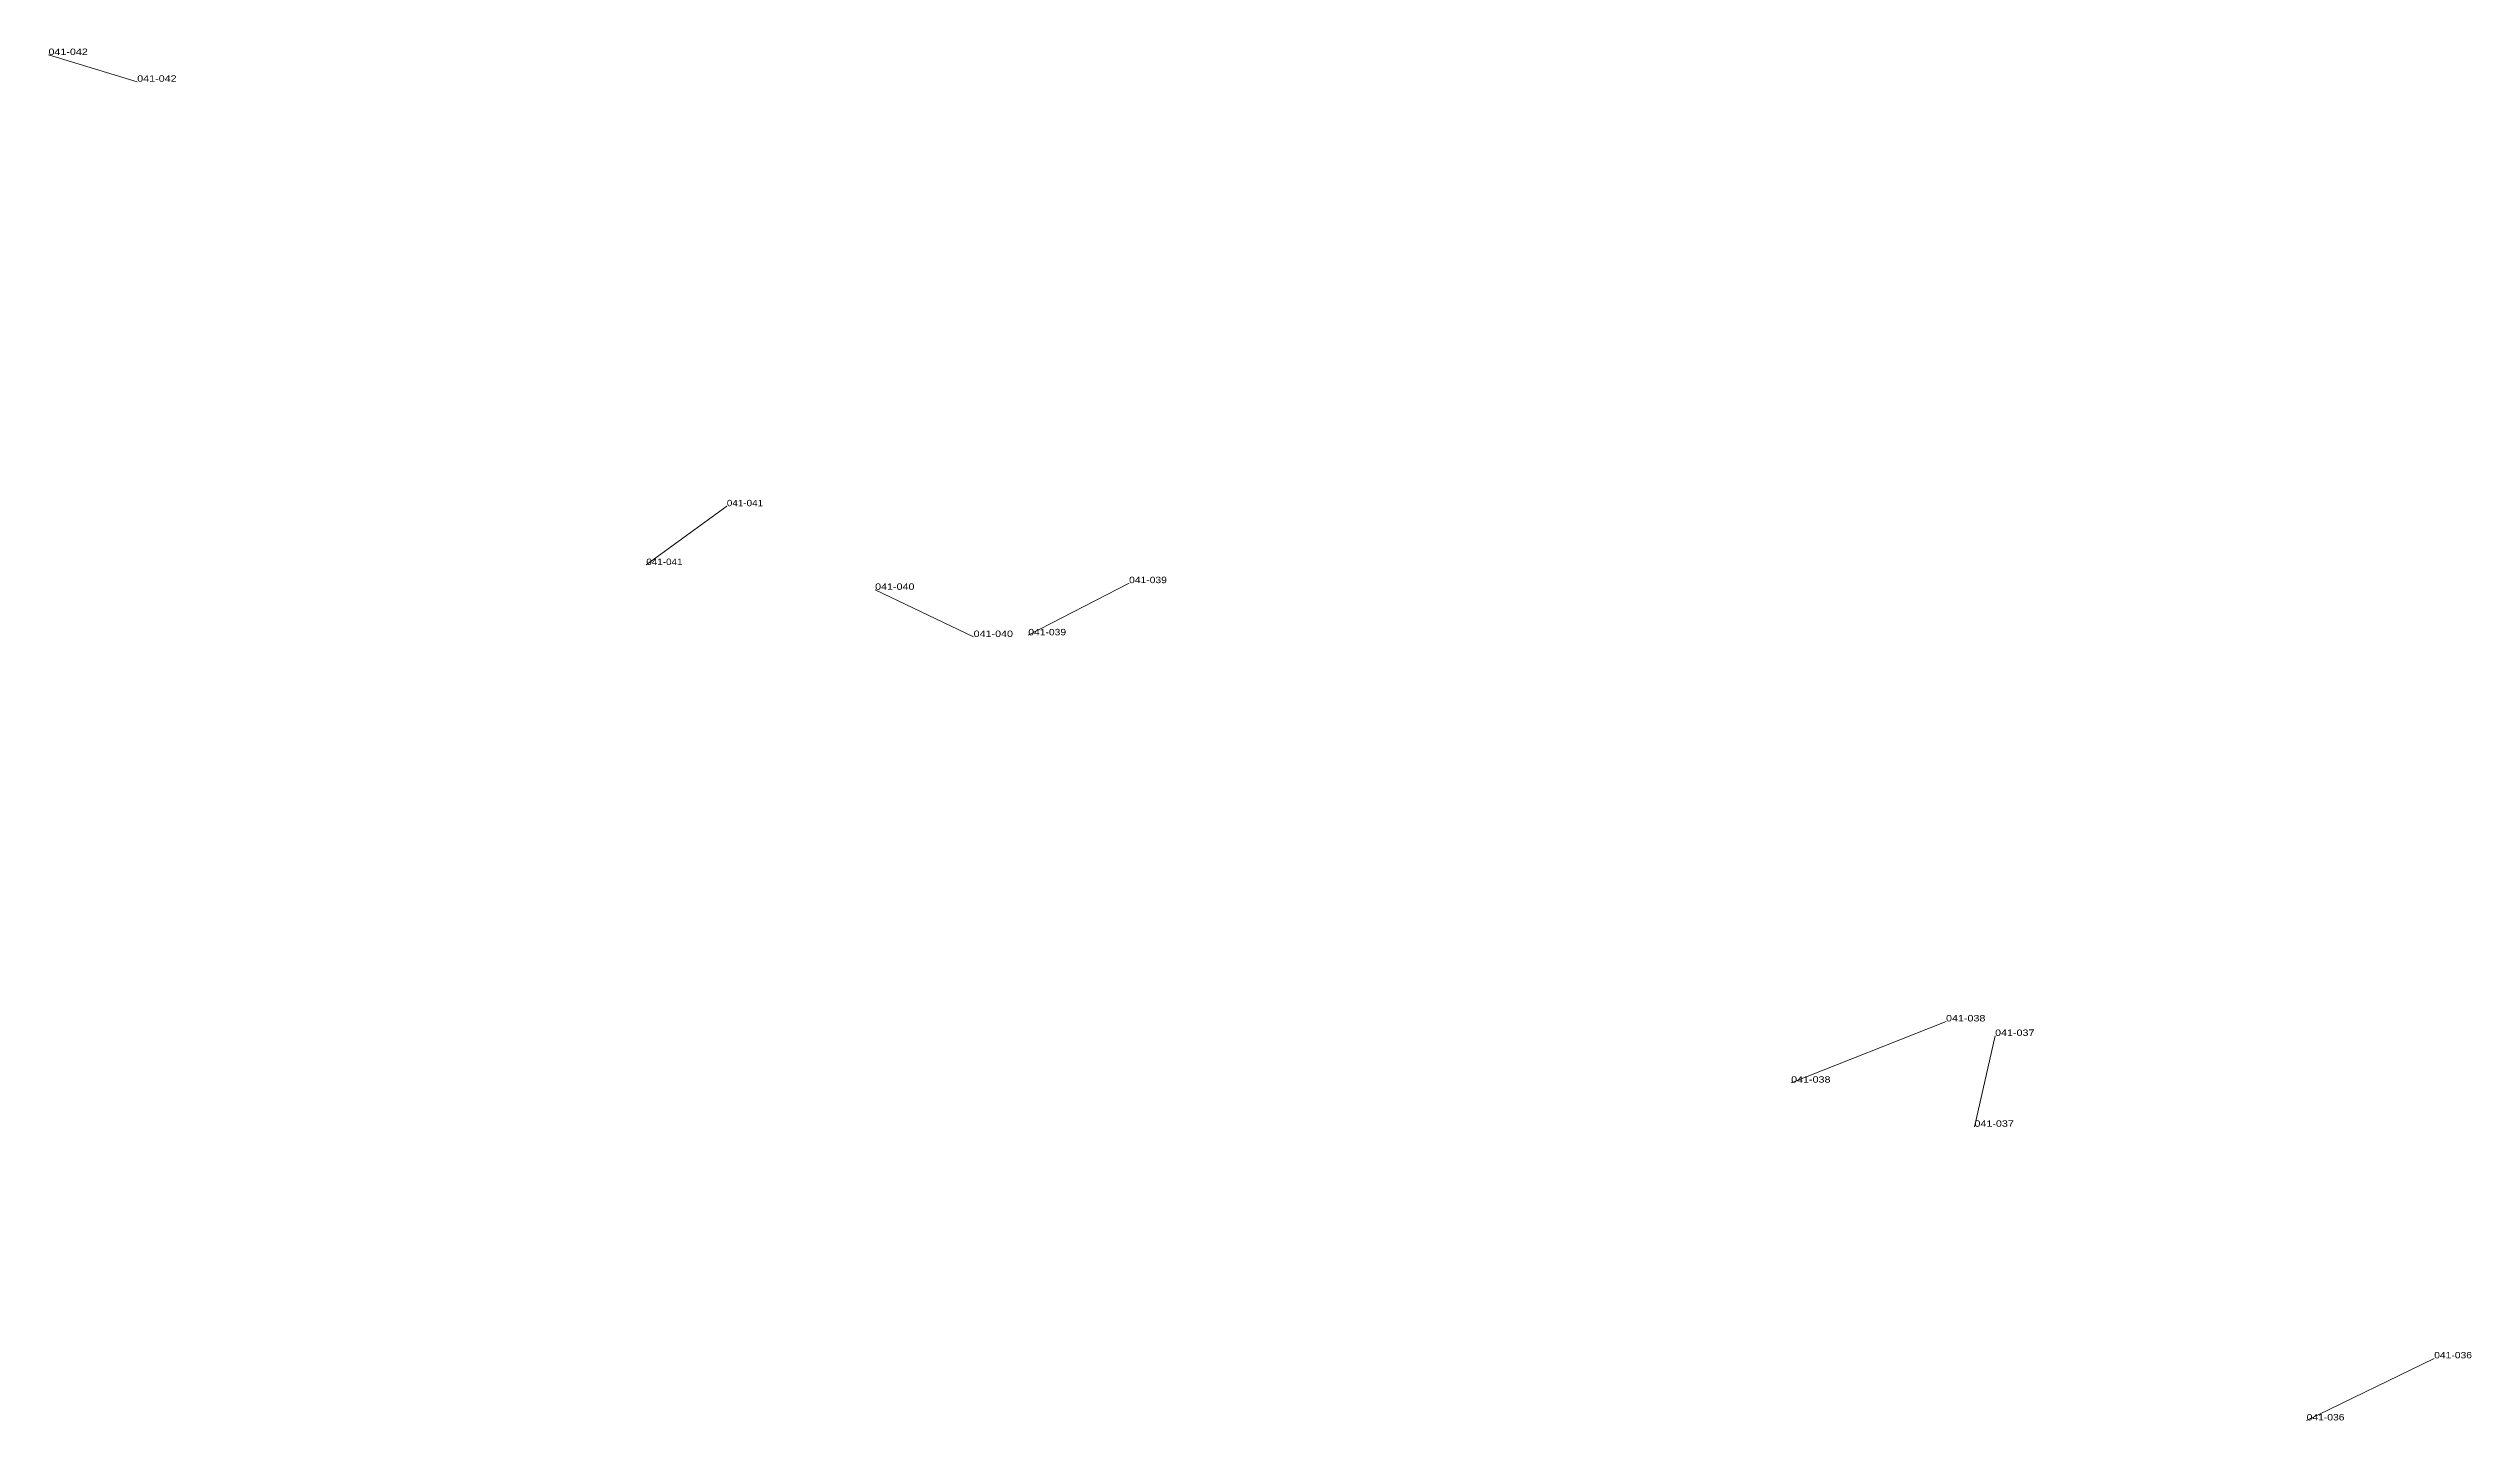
# Model space of a CAD drawing. Header units: metres. Extents: x 571156 to 607184, y 703608 to 727431.
# Drawn here: x 572050 to 572805, y 722827 to 723255 of the extents above; entities that cross this region are included whole.
import ezdxf

# ---------------------------------------------------------------- set-up
doc = ezdxf.new("R2010")
doc.units = ezdxf.units.M
doc.header["$LTSCALE"] = 0.8
doc.layers.add('60', color=7, linetype='Continuous', lineweight=13)
doc.layers.add('61', color=7, linetype='Continuous')

msp = doc.modelspace()

# ---------------------------------------------------------------- texts
at = {"layer": '60'}
for s, width, p in [('041-042', 1.25, (572049.5, 723252.82)), ('041-042', 1.25, (572049.5, 723252.82)), ('041-041', 1.15, (572260.89, 723112.2)), ('041-041', 1.15, (572260.89, 723112.2)), ('041-040', 1.25, (572307.09, 723086.16)), ('041-040', 1.25, (572307.09, 723086.16)), ('041-039', 1.2, (572386.24, 723088.24)), ('041-039', 1.2, (572386.24, 723088.24)), ('041-038', 1.25, (572592.53, 722932.59)), ('041-038', 1.25, (572592.53, 722932.59)), ('041-037', 1.25, (572649.67, 722918.84)), ('041-037', 1.25, (572649.67, 722918.84)), ('041-036', 1.2, (572753.18, 722827.34)), ('041-036', 1.2, (572753.18, 722827.34))]:
    msp.add_text(s, height=2, dxfattribs=dict(at, width=width)).set_placement(p)
at = {"layer": '61'}
for s, width, p in [('041-042', 1.25, (572077.16, 723244.49)), ('041-042', 1.25, (572077.16, 723244.49)), ('041-041', 1.15, (572235.8, 723093.9)), ('041-041', 1.15, (572235.8, 723093.9)), ('041-040', 1.25, (572337.79, 723071.48)), ('041-040', 1.25, (572337.79, 723071.48)), ('041-039', 1.2, (572354.83, 723071.99)), ('041-039', 1.2, (572354.83, 723071.99)), ('041-038', 1.25, (572640.8, 722951.67)), ('041-038', 1.25, (572640.8, 722951.67)), ('041-037', 1.25, (572656.09, 722947.16)), ('041-037', 1.25, (572656.09, 722947.16)), ('041-036', 1.2, (572792.92, 722846.69)), ('041-036', 1.2, (572792.92, 722846.69))]:
    msp.add_text(s, height=2, dxfattribs=dict(at, width=width)).set_placement(p)

# ---------------------------------------------------------------- linework, layer by layer
at = {"layer": '60'}
for p, q in [((572077.16, 723244.49), (572049.5, 723252.82)), ((572077.16, 723244.49), (572049.5, 723252.82)), ((572235.8, 723093.9), (572260.89, 723112.2)), ((572235.8, 723093.9), (572260.89, 723112.2)), ((572354.83, 723071.99), (572386.24, 723088.24)), ((572354.83, 723071.99), (572386.24, 723088.24)), ((572337.79, 723071.48), (572307.09, 723086.16)), ((572337.79, 723071.48), (572307.09, 723086.16)), ((572640.8, 722951.67), (572592.53, 722932.59)), ((572640.8, 722951.67), (572592.53, 722932.59)), ((572656.09, 722947.16), (572649.67, 722918.84)), ((572656.09, 722947.16), (572649.67, 722918.84)), ((572792.92, 722846.69), (572753.18, 722827.34)), ((572792.92, 722846.69), (572753.18, 722827.34))]:
    msp.add_line(p, q, dxfattribs=at)

msp.set_redraw_order([(e.dxf.handle, doc.entitydb.next_handle()) for e in msp.query("TEXT MTEXT ATTDEF DIMENSION ARC_DIMENSION")])  # texts and dimensions are drawn at this point

doc.saveas('drawing.dxf')
